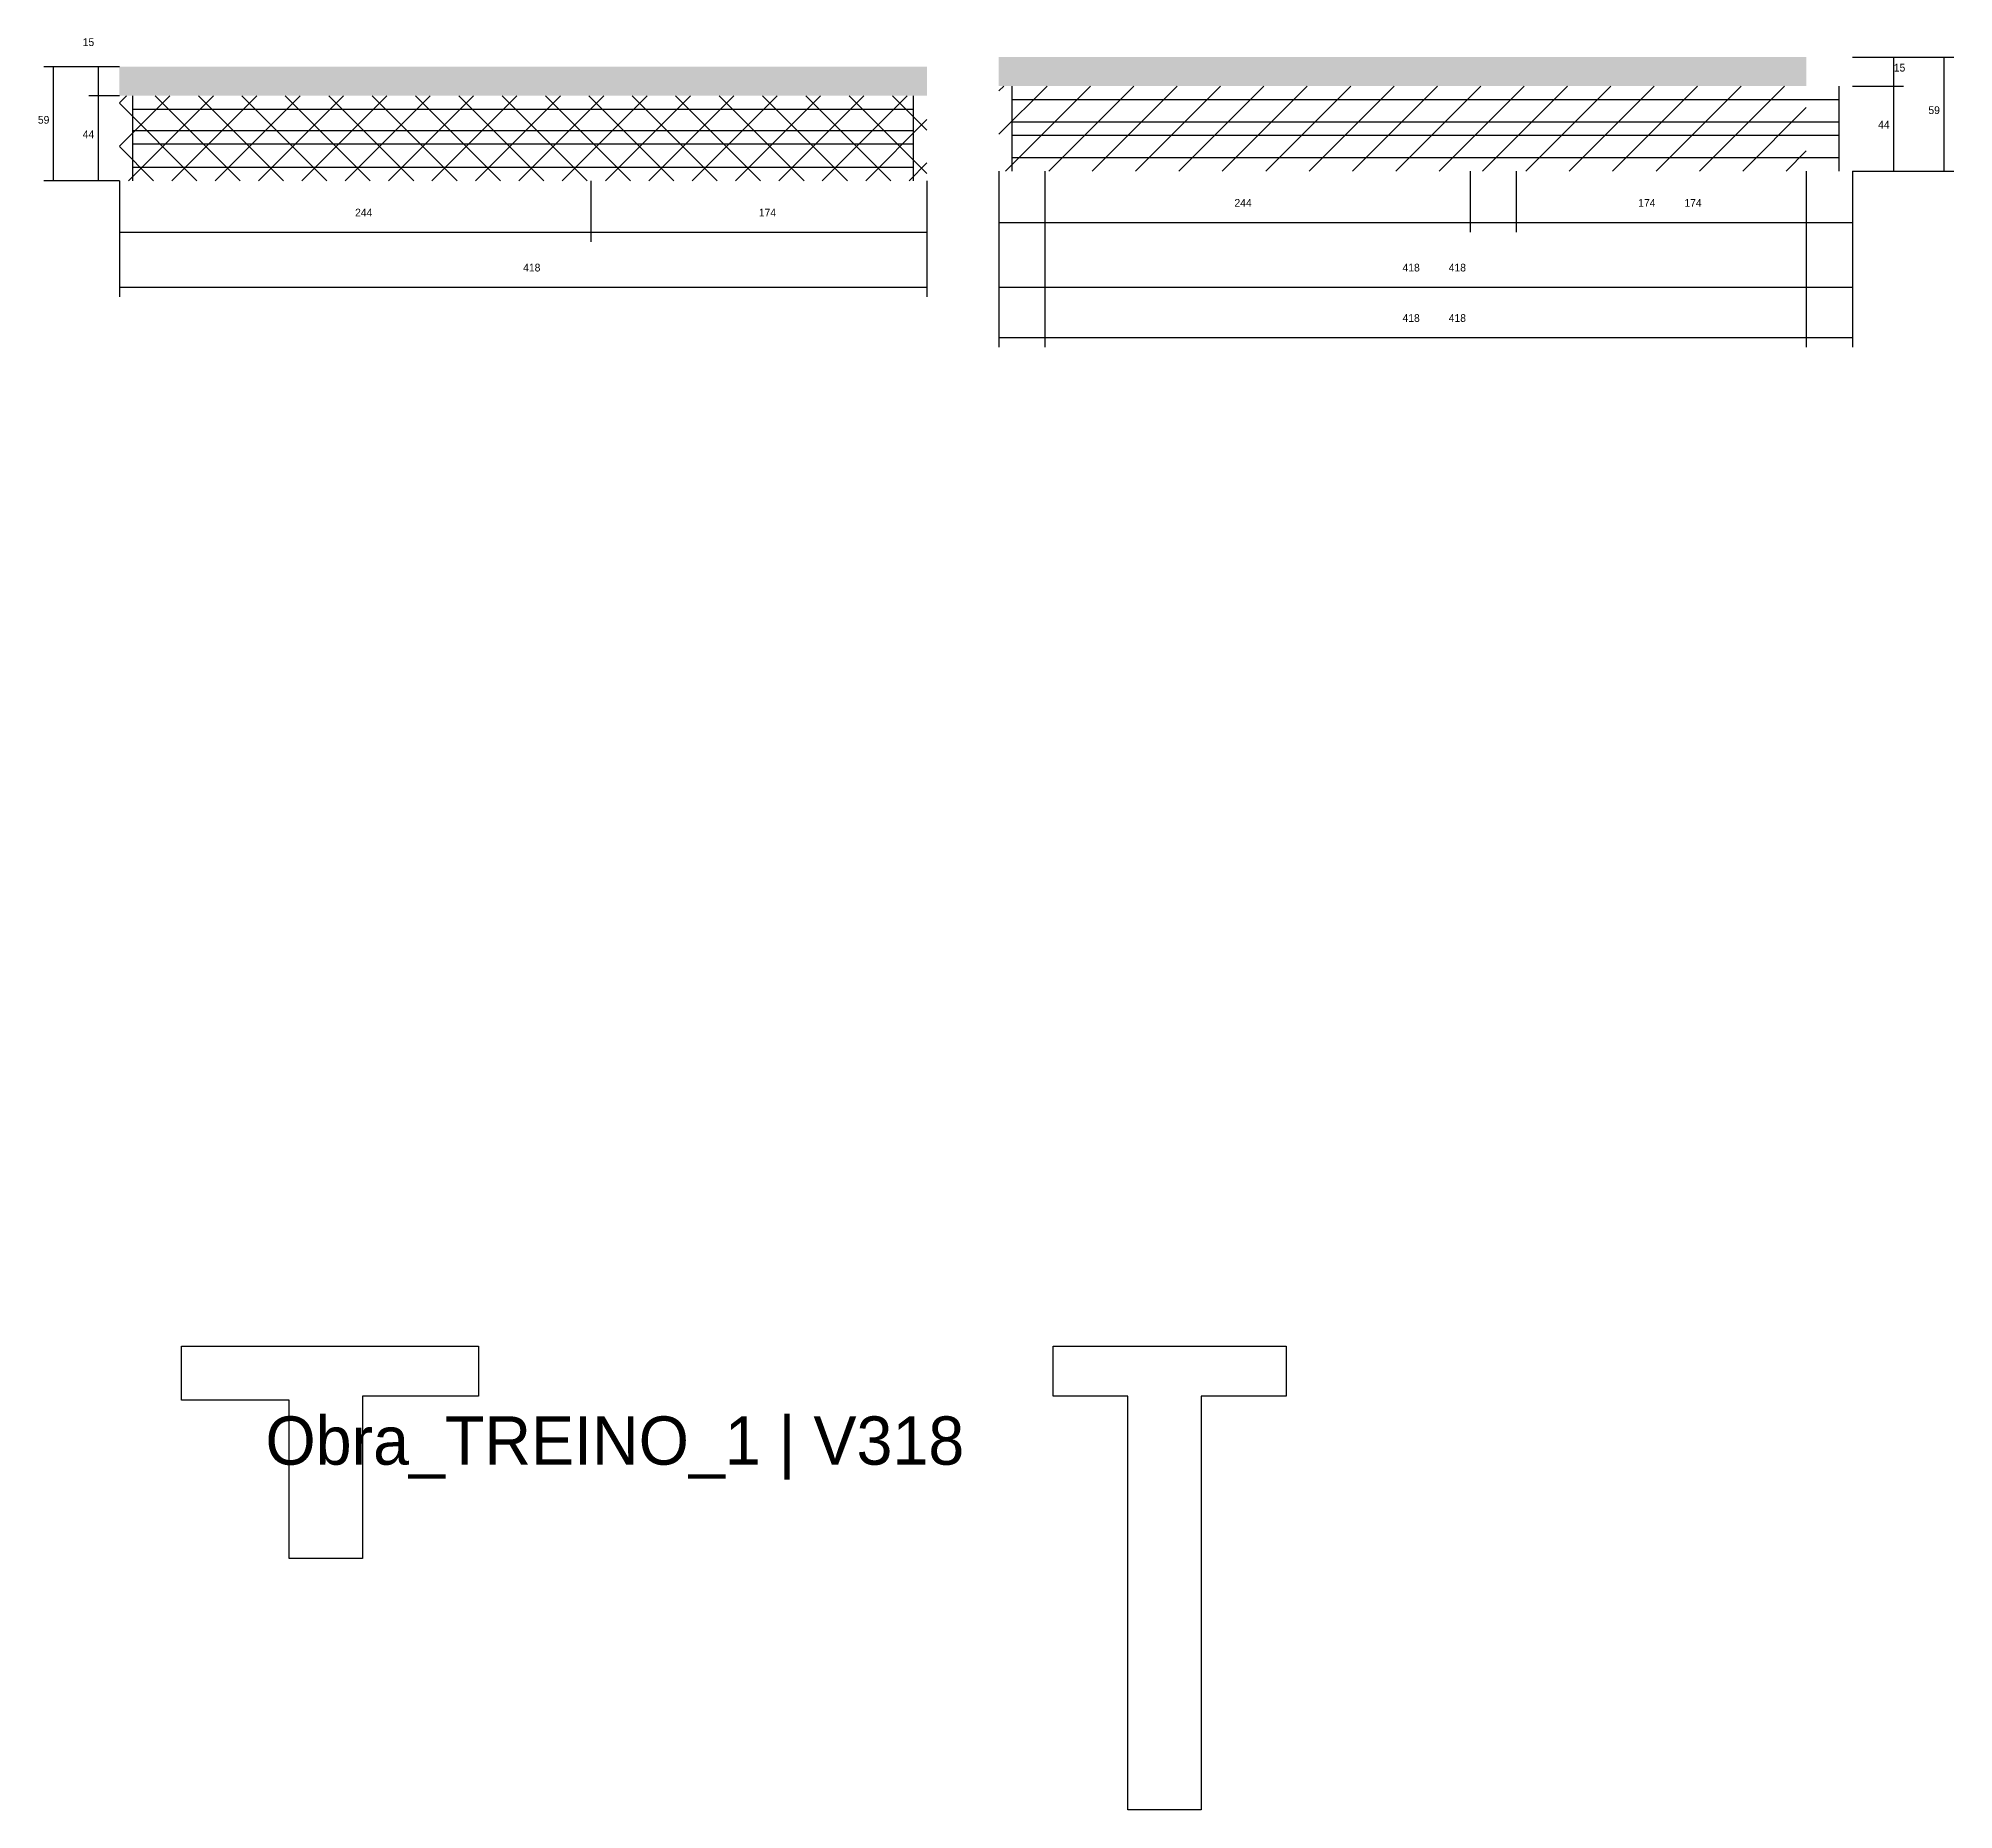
# Model space of a CAD drawing. Header units: metres. Extents: x -2848 to 21926, y -45195 to 1016.
# Drawn here: x 11082 to 12074, y -1389 to -472 of the extents above; entities that cross this region are included whole.
import ezdxf

# ---------------------------------------------------------------- set-up
doc = ezdxf.new("R2010")
doc.units = ezdxf.units.M
for name, color, linetype in [('CONCRETO', 251, 'Continuous'), ('COTA', 241, 'Continuous'), ('LABEL_ID', 3, 'Continuous'), ('REAPROVEITAMENTO', 251, 'Continuous'), ('SARR_2.2x7', 40, 'Continuous')]:
    doc.layers.add(name, color=color, linetype=linetype)

msp = doc.modelspace()

# ---------------------------------------------------------------- texts
at = {"layer": 'COTA'}
for s, p in [('15', (11105.4, -475.6)), ('15', (12042.9, -488.8)), ('59', (11082.2, -515.8)), ('44', (12034.8, -518.3)), ('59', (12060.8, -510.8)), ('44', (11105.4, -523.3)), ('244', (11701.6, -558.8)), ('174', (11910.6, -558.8)), ('174', (11934.5, -558.8)), ('244', (11246.4, -563.8)), ('174', (11455.4, -563.8)), ('418', (11333.4, -592.3)), ('418', (11788.6, -592.3)), ('418', (11812.5, -592.3)), ('418', (11788.6, -618.4)), ('418', (11812.5, -618.4))]:
    msp.add_text(s, height=4, dxfattribs=at).set_placement(p)
at = {"layer": 'LABEL_ID'}
msp.add_text('Obra_TREINO_1 | V318', height=25, dxfattribs=at).set_placement((11200, -1210))

# ---------------------------------------------------------------- hatches: boundary and pattern name
at = {"layer": 'COTA'}
h = msp.add_hatch(dxfattribs=at)
h.set_pattern_fill('AR-CONC', scale=0.03)
h.paths.add_polyline_path([(11997.6, -481.3), (11579.6, -481.3), (11579.6, -481.3), (11579.6, -496.3), (11579.6, -496.3), (11997.6, -496.3), (11997.6, -496.3), (11997.6, -481.3)])
h = msp.add_hatch(dxfattribs=at)
h.set_pattern_fill('AR-CONC', scale=0.03)
h.paths.add_polyline_path([(11542.4, -486.3), (11124.4, -486.3), (11124.4, -486.3), (11124.4, -501.3), (11124.4, -501.3), (11542.4, -501.3), (11542.4, -501.3), (11542.4, -486.3)])
at = {"layer": 'REAPROVEITAMENTO'}
h = msp.add_hatch(dxfattribs=at)
h.set_pattern_fill('ANSI37', scale=5)
h.paths.add_polyline_path([(11542.4, -545.3), (11542.4, -501.3), (11542.4, -501.3), (11124.4, -501.3), (11124.4, -501.3), (11124.4, -545.3), (11124.4, -545.3), (11542.4, -545.3)])
h = msp.add_hatch(dxfattribs=at)
h.set_pattern_fill('ANSI31', scale=5)
h.paths.add_polyline_path([(11997.6, -540.3), (11997.6, -496.3), (11997.6, -496.3), (11579.6, -496.3), (11579.6, -496.3), (11579.6, -540.3), (11579.6, -540.3), (11997.6, -540.3)])

# ---------------------------------------------------------------- linework, layer by layer
at = {"layer": 'CONCRETO'}
for points in [[(11156.6, -1176.6), (11156.6, -1148.6), (11310.2, -1148.6), (11310.2, -1174.6), (11250.2, -1174.6), (11250.2, -1258.6), (11212.2, -1258.6), (11212.2, -1176.6)], [(11607.8, -1174.6), (11607.8, -1148.6), (11728.4, -1148.6), (11728.4, -1174.6), (11684.4, -1174.6), (11684.4, -1388.6), (11646.4, -1388.6), (11646.4, -1174.6)]]:
    msp.add_lwpolyline(points, close=True, dxfattribs=at)
at = {"layer": 'COTA'}
for p, q in [((12021.5, -481.3), (12047.9, -481.3)), ((12021.5, -481.3), (12073.9, -481.3)), ((12042.9, -496.3), (12042.9, -481.3)), ((12068.9, -540.3), (12068.9, -481.3)), ((11124.4, -486.3), (11085.3, -486.3)), ((11090.3, -545.3), (11090.3, -486.3)), ((11124.4, -486.3), (11108.5, -486.3)), ((11113.5, -501.3), (11113.5, -486.3)), ((11124.4, -501.3), (11108.5, -501.3)), ((11124.4, -501.3), (11108.5, -501.3)), ((11113.5, -545.3), (11113.5, -501.3)), ((12021.5, -496.3), (12047.9, -496.3)), ((12021.5, -496.3), (12047.9, -496.3)), ((12042.9, -540.3), (12042.9, -496.3)), ((11124.4, -545.3), (11085.3, -545.3)), ((11124.4, -545.3), (11108.5, -545.3)), ((11124.4, -545.3), (11124.4, -576.9)), ((11124.4, -545.3), (11124.4, -605.4)), ((11368.4, -545.3), (11368.4, -576.9)), ((11368.4, -545.3), (11368.4, -576.9)), ((11542.4, -545.3), (11542.4, -576.9)), ((11542.4, -545.3), (11542.4, -605.4)), ((11579.6, -540.3), (11579.6, -571.9)), ((11579.6, -540.3), (11579.6, -605.4)), ((11579.6, -540.3), (11579.6, -631.5)), ((11603.5, -540.3), (11603.5, -605.4)), ((11603.5, -540.3), (11603.5, -631.5)), ((11823.6, -540.3), (11823.6, -571.9)), ((11823.6, -540.3), (11823.6, -571.9)), ((11847.5, -540.3), (11847.5, -571.9)), ((11997.6, -540.3), (11997.6, -571.9)), ((11997.6, -540.3), (11997.6, -605.4)), ((11997.6, -540.3), (11997.6, -631.5)), ((12021.5, -540.3), (12021.5, -571.9)), ((12021.5, -540.3), (12021.5, -605.4)), ((12021.5, -540.3), (12047.9, -540.3)), ((12021.5, -540.3), (12073.9, -540.3)), ((12021.5, -540.3), (12021.5, -631.5)), ((11124.4, -571.9), (11368.4, -571.9)), ((11368.4, -571.9), (11542.4, -571.9)), ((11579.6, -566.9), (11823.6, -566.9)), ((11823.6, -566.9), (11997.6, -566.9)), ((11847.5, -566.9), (12021.5, -566.9)), ((11124.4, -600.4), (11542.4, -600.4)), ((11579.6, -600.4), (11997.6, -600.4)), ((11603.5, -600.4), (12021.5, -600.4)), ((11579.6, -626.5), (11997.6, -626.5)), ((11603.5, -626.5), (12021.5, -626.5))]:
    msp.add_line(p, q, dxfattribs=at)
at = {"layer": 'SARR_2.2x7'}
for p, q in [((11131.4, -545.3), (11131.4, -501.3)), ((11535.5, -545.3), (11535.5, -501.3)), ((11586.6, -540.3), (11586.6, -496.3)), ((11586.6, -503.3), (11823.6, -503.3)), ((11823.6, -503.3), (11990.7, -503.3)), ((11847.5, -503.3), (12014.6, -503.3)), ((12014.6, -540.3), (12014.6, -496.3)), ((11131.4, -508.3), (11368.4, -508.3)), ((11368.4, -508.3), (11535.5, -508.3)), ((11586.6, -514.8), (11823.6, -514.8)), ((11823.6, -514.8), (11990.7, -514.8)), ((11847.5, -514.8), (12014.6, -514.8)), ((11131.4, -519.3), (11368.4, -519.3)), ((11368.4, -519.3), (11535.5, -519.3)), ((11586.6, -521.8), (11823.6, -521.8)), ((11823.6, -521.8), (11990.7, -521.8)), ((11847.5, -521.8), (12014.6, -521.8)), ((11131.4, -526.3), (11368.4, -526.3)), ((11368.4, -526.3), (11535.5, -526.3)), ((11586.6, -533.3), (11823.6, -533.3)), ((11823.6, -533.3), (11990.7, -533.3)), ((11847.5, -533.3), (12014.6, -533.3)), ((11131.4, -538.3), (11368.4, -538.3)), ((11368.4, -538.3), (11535.5, -538.3))]:
    msp.add_line(p, q, dxfattribs=at)

msp.set_redraw_order([(e.dxf.handle, doc.entitydb.next_handle()) for e in msp.query("TEXT MTEXT ATTDEF DIMENSION ARC_DIMENSION")])  # texts and dimensions are drawn at this point

doc.saveas('drawing.dxf')
